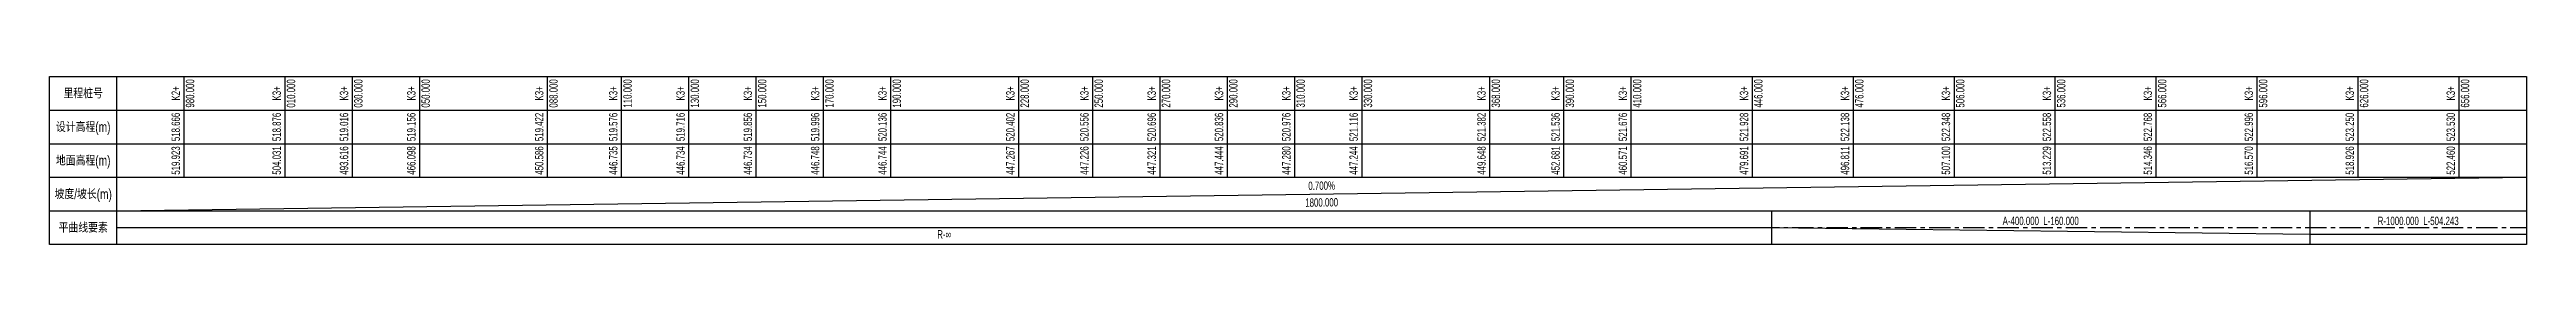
# Model space of a CAD drawing. Header units: millimetres. Extents: x 465729 to 466910, y 3671885 to 3673357.
# Drawn here: x 465907 to 466643, y 3672952 to 3673002 of the extents above; entities that cross this region are included whole.
import ezdxf
from ezdxf.enums import TextEntityAlignment as Align

# ---------------------------------------------------------------- set-up
doc = ezdxf.new("R2010")
doc.units = ezdxf.units.MM
doc.header["$LTSCALE"] = 0.2
doc.linetypes.add('CENTER', pattern=[50.8, 31.75, -6.35, 6.35, -6.35])
doc.layers.add('桥梁图表', color=7, linetype='Continuous')
doc.styles.add('BOM_Font', font='enTxt.shx', dxfattribs={"width": 0.75, "bigfont": 'hzTxt.shx'})

msp = doc.modelspace()

# ---------------------------------------------------------------- texts
at = {"layer": '桥梁图表', "color": 7, "linetype": 'Continuous', "style": 'BOM_Font', "width": 0.7}
for s, p in [('980.000', (465947.4189, 3672997.1118)), ('010.000', (465977.4189, 3672997.1118)), ('030.000', (465997.4189, 3672997.1118)), ('050.000', (466017.4189, 3672997.1118)), ('088.000', (466055.4189, 3672997.1118)), ('110.000', (466077.4189, 3672997.1118)), ('130.000', (466097.4189, 3672997.1118)), ('150.000', (466117.4189, 3672997.1118)), ('170.000', (466137.4189, 3672997.1118)), ('190.000', (466157.4189, 3672997.1118)), ('228.000', (466195.4189, 3672997.1118)), ('250.000', (466217.4189, 3672997.1118)), ('270.000', (466237.4189, 3672997.1118)), ('290.000', (466257.4189, 3672997.1118)), ('310.000', (466277.4189, 3672997.1118)), ('330.000', (466297.4189, 3672997.1118)), ('368.000', (466335.4189, 3672997.1118)), ('390.000', (466357.4189, 3672997.1118)), ('410.000', (466377.4189, 3672997.1118)), ('446.000', (466413.4189, 3672997.1118)), ('476.000', (466443.4189, 3672997.1118)), ('506.000', (466473.4189, 3672997.1118)), ('536.000', (466503.4189, 3672997.1118)), ('566.000', (466533.4189, 3672997.1118)), ('596.000', (466563.4189, 3672997.1118)), ('626.000', (466593.4189, 3672997.1118)), ('656.000', (466623.4189, 3672997.1118))]:
    msp.add_text(s, height=2.5, rotation=90, dxfattribs=at).set_placement(p, align=Align.TOP_CENTER)
at = {"layer": '桥梁图表', "color": 7, "linetype": 'Continuous', "style": 'BOM_Font'}
for s, height, width, p in [('里程桩号', 3, 0.75, (465916.9189, 3672997.1118)), ('设计高程(m)', 3, 0.75, (465916.9189, 3672987.1118)), ('地面高程(m)', 3, 0.75, (465916.9189, 3672977.1118)), ('坡度/坡长(m)', 3, 0.75, (465916.9189, 3672967.1118)), ('平曲线要素', 3, 0.75, (465916.9189, 3672957.1118)), ('A-400.000  L-160.000', 2.5, 0.7, (466498.5813, 3672959.1118)), ('R-1000.000  L-504.243', 2.5, 0.7, (466610.7501, 3672959.1118)), ('R-∞', 2.5, 0.7, (466172.7501, 3672955.1118))]:
    msp.add_text(s, height=height, dxfattribs=dict(at, width=width)).set_placement(p, align=Align.MIDDLE_CENTER)
at = {"layer": '桥梁图表', "color": 7, "linetype": 'Continuous', "style": 'BOM_Font', "width": 0.7}
for s, p in [('K2+', (465946.4189, 3672997.1118)), ('K3+', (465976.4189, 3672997.1118)), ('K3+', (465996.4189, 3672997.1118)), ('K3+', (466016.4189, 3672997.1118)), ('K3+', (466054.4189, 3672997.1118)), ('K3+', (466076.4189, 3672997.1118)), ('K3+', (466096.4189, 3672997.1118)), ('K3+', (466116.4189, 3672997.1118)), ('K3+', (466136.4189, 3672997.1118)), ('K3+', (466156.4189, 3672997.1118)), ('K3+', (466194.4189, 3672997.1118)), ('K3+', (466216.4189, 3672997.1118)), ('K3+', (466236.4189, 3672997.1118)), ('K3+', (466256.4189, 3672997.1118)), ('K3+', (466276.4189, 3672997.1118)), ('K3+', (466296.4189, 3672997.1118)), ('K3+', (466334.4189, 3672997.1118)), ('K3+', (466356.4189, 3672997.1118)), ('K3+', (466376.4189, 3672997.1118)), ('K3+', (466412.4189, 3672997.1118)), ('K3+', (466442.4189, 3672997.1118)), ('K3+', (466472.4189, 3672997.1118)), ('K3+', (466502.4189, 3672997.1118)), ('K3+', (466532.4189, 3672997.1118)), ('K3+', (466562.4189, 3672997.1118)), ('K3+', (466592.4189, 3672997.1118)), ('K3+', (466622.4189, 3672997.1118)), ('518.666', (465946.4189, 3672987.1118)), ('518.876', (465976.4189, 3672987.1118)), ('519.016', (465996.4189, 3672987.1118)), ('519.156', (466016.4189, 3672987.1118)), ('519.422', (466054.4189, 3672987.1118)), ('519.576', (466076.4189, 3672987.1118)), ('519.716', (466096.4189, 3672987.1118)), ('519.856', (466116.4189, 3672987.1118)), ('519.996', (466136.4189, 3672987.1118)), ('520.136', (466156.4189, 3672987.1118)), ('520.402', (466194.4189, 3672987.1118)), ('520.556', (466216.4189, 3672987.1118)), ('520.696', (466236.4189, 3672987.1118)), ('520.836', (466256.4189, 3672987.1118)), ('520.976', (466276.4189, 3672987.1118)), ('521.116', (466296.4189, 3672987.1118)), ('521.382', (466334.4189, 3672987.1118)), ('521.536', (466356.4189, 3672987.1118)), ('521.676', (466376.4189, 3672987.1118)), ('521.928', (466412.4189, 3672987.1118)), ('522.138', (466442.4189, 3672987.1118)), ('522.348', (466472.4189, 3672987.1118)), ('522.558', (466502.4189, 3672987.1118)), ('522.768', (466532.4189, 3672987.1118)), ('522.996', (466562.4189, 3672987.1118)), ('523.250', (466592.4189, 3672987.1118)), ('523.530', (466622.4189, 3672987.1118)), ('519.923', (465946.4189, 3672977.1118)), ('504.031', (465976.4189, 3672977.1118)), ('493.616', (465996.4189, 3672977.1118)), ('466.098', (466016.4189, 3672977.1118)), ('450.586', (466054.4189, 3672977.1118)), ('446.735', (466076.4189, 3672977.1118)), ('446.734', (466096.4189, 3672977.1118)), ('446.734', (466116.4189, 3672977.1118)), ('446.748', (466136.4189, 3672977.1118)), ('446.744', (466156.4189, 3672977.1118)), ('447.267', (466194.4189, 3672977.1118)), ('447.226', (466216.4189, 3672977.1118)), ('447.321', (466236.4189, 3672977.1118)), ('447.444', (466256.4189, 3672977.1118)), ('447.280', (466276.4189, 3672977.1118)), ('447.244', (466296.4189, 3672977.1118)), ('449.648', (466334.4189, 3672977.1118)), ('452.681', (466356.4189, 3672977.1118)), ('460.571', (466376.4189, 3672977.1118)), ('479.691', (466412.4189, 3672977.1118)), ('496.811', (466442.4189, 3672977.1118)), ('507.100', (466472.4189, 3672977.1118)), ('513.229', (466502.4189, 3672977.1118)), ('514.346', (466532.4189, 3672977.1118)), ('516.570', (466562.4189, 3672977.1118)), ('518.926', (466592.4189, 3672977.1118)), ('522.460', (466622.4189, 3672977.1118))]:
    msp.add_text(s, height=2.5, rotation=90, dxfattribs=at).set_placement(p, align=Align.BOTTOM_CENTER)
for s, p in [('1800.000', (466284.9189, 3672964.6118)), ('0.700%', (466284.9189, 3672969.6118))]:
    msp.add_text(s, height=2.5, rotation=0.8001684, dxfattribs=at).set_placement(p, align=Align.MIDDLE_CENTER)

# ---------------------------------------------------------------- linework, layer by layer
at = {"layer": '桥梁图表', "color": 7, "linetype": 'Continuous'}
for p, q in [((465926.9189, 3672952.1118), (465926.9189, 3673002.1118)), ((465946.9189, 3672992.1118), (465946.9189, 3673002.1118)), ((465976.9189, 3672992.1118), (465976.9189, 3673002.1118)), ((465996.9189, 3672992.1118), (465996.9189, 3673002.1118)), ((466016.9189, 3672992.1118), (466016.9189, 3673002.1118)), ((466054.9189, 3672992.1118), (466054.9189, 3673002.1118)), ((466076.9189, 3672992.1118), (466076.9189, 3673002.1118)), ((466096.9189, 3672992.1118), (466096.9189, 3673002.1118)), ((466116.9189, 3672992.1118), (466116.9189, 3673002.1118)), ((466136.9189, 3672992.1118), (466136.9189, 3673002.1118)), ((466156.9189, 3672992.1118), (466156.9189, 3673002.1118)), ((466194.9189, 3672992.1118), (466194.9189, 3673002.1118)), ((466216.9189, 3672992.1118), (466216.9189, 3673002.1118)), ((466236.9189, 3672992.1118), (466236.9189, 3673002.1118)), ((466256.9189, 3672992.1118), (466256.9189, 3673002.1118)), ((466276.9189, 3672992.1118), (466276.9189, 3673002.1118)), ((466296.9189, 3672992.1118), (466296.9189, 3673002.1118)), ((466334.9189, 3672992.1118), (466334.9189, 3673002.1118)), ((466356.9189, 3672992.1118), (466356.9189, 3673002.1118)), ((466376.9189, 3672992.1118), (466376.9189, 3673002.1118)), ((466412.9189, 3672992.1118), (466412.9189, 3673002.1118)), ((466442.9189, 3672992.1118), (466442.9189, 3673002.1118)), ((466472.9189, 3672992.1118), (466472.9189, 3673002.1118)), ((466502.9189, 3672992.1118), (466502.9189, 3673002.1118)), ((466532.9189, 3672992.1118), (466532.9189, 3673002.1118)), ((466562.9189, 3672992.1118), (466562.9189, 3673002.1118)), ((466592.9189, 3672992.1118), (466592.9189, 3673002.1118)), ((466622.9189, 3672992.1118), (466622.9189, 3673002.1118)), ((465906.9189, 3672992.1118), (466642.9189, 3672992.1118)), ((465946.9189, 3672982.1118), (465946.9189, 3672992.1118)), ((465976.9189, 3672982.1118), (465976.9189, 3672992.1118)), ((465996.9189, 3672982.1118), (465996.9189, 3672992.1118)), ((466016.9189, 3672982.1118), (466016.9189, 3672992.1118)), ((466054.9189, 3672982.1118), (466054.9189, 3672992.1118)), ((466076.9189, 3672982.1118), (466076.9189, 3672992.1118)), ((466096.9189, 3672982.1118), (466096.9189, 3672992.1118)), ((466116.9189, 3672982.1118), (466116.9189, 3672992.1118)), ((466136.9189, 3672982.1118), (466136.9189, 3672992.1118)), ((466156.9189, 3672982.1118), (466156.9189, 3672992.1118)), ((466194.9189, 3672982.1118), (466194.9189, 3672992.1118)), ((466216.9189, 3672982.1118), (466216.9189, 3672992.1118)), ((466236.9189, 3672982.1118), (466236.9189, 3672992.1118)), ((466256.9189, 3672982.1118), (466256.9189, 3672992.1118)), ((466276.9189, 3672982.1118), (466276.9189, 3672992.1118)), ((466296.9189, 3672982.1118), (466296.9189, 3672992.1118)), ((466334.9189, 3672982.1118), (466334.9189, 3672992.1118)), ((466356.9189, 3672982.1118), (466356.9189, 3672992.1118)), ((466376.9189, 3672982.1118), (466376.9189, 3672992.1118)), ((466412.9189, 3672982.1118), (466412.9189, 3672992.1118)), ((466442.9189, 3672982.1118), (466442.9189, 3672992.1118)), ((466472.9189, 3672982.1118), (466472.9189, 3672992.1118)), ((466502.9189, 3672982.1118), (466502.9189, 3672992.1118)), ((466532.9189, 3672982.1118), (466532.9189, 3672992.1118)), ((466562.9189, 3672982.1118), (466562.9189, 3672992.1118)), ((466592.9189, 3672982.1118), (466592.9189, 3672992.1118)), ((466622.9189, 3672982.1118), (466622.9189, 3672992.1118)), ((465906.9189, 3672982.1118), (466642.9189, 3672982.1118)), ((465946.9189, 3672972.1118), (465946.9189, 3672982.1118)), ((465976.9189, 3672972.1118), (465976.9189, 3672982.1118)), ((465996.9189, 3672972.1118), (465996.9189, 3672982.1118)), ((466016.9189, 3672972.1118), (466016.9189, 3672982.1118)), ((466054.9189, 3672972.1118), (466054.9189, 3672982.1118)), ((466076.9189, 3672972.1118), (466076.9189, 3672982.1118)), ((466096.9189, 3672972.1118), (466096.9189, 3672982.1118)), ((466116.9189, 3672972.1118), (466116.9189, 3672982.1118)), ((466136.9189, 3672972.1118), (466136.9189, 3672982.1118)), ((466156.9189, 3672972.1118), (466156.9189, 3672982.1118)), ((466194.9189, 3672972.1118), (466194.9189, 3672982.1118)), ((466216.9189, 3672972.1118), (466216.9189, 3672982.1118)), ((466236.9189, 3672972.1118), (466236.9189, 3672982.1118)), ((466256.9189, 3672972.1118), (466256.9189, 3672982.1118)), ((466276.9189, 3672972.1118), (466276.9189, 3672982.1118)), ((466296.9189, 3672972.1118), (466296.9189, 3672982.1118)), ((466334.9189, 3672972.1118), (466334.9189, 3672982.1118)), ((466356.9189, 3672972.1118), (466356.9189, 3672982.1118)), ((466376.9189, 3672972.1118), (466376.9189, 3672982.1118)), ((466412.9189, 3672972.1118), (466412.9189, 3672982.1118)), ((466442.9189, 3672972.1118), (466442.9189, 3672982.1118)), ((466472.9189, 3672972.1118), (466472.9189, 3672982.1118)), ((466502.9189, 3672972.1118), (466502.9189, 3672982.1118)), ((466532.9189, 3672972.1118), (466532.9189, 3672982.1118)), ((466562.9189, 3672972.1118), (466562.9189, 3672982.1118)), ((466592.9189, 3672972.1118), (466592.9189, 3672982.1118)), ((466622.9189, 3672972.1118), (466622.9189, 3672982.1118)), ((465906.9189, 3672972.1118), (466642.9189, 3672972.1118)), ((465926.9189, 3672962.1118), (466642.9189, 3672972.1118)), ((465906.9189, 3672962.1118), (466642.9189, 3672962.1118)), ((465926.9189, 3672957.1118), (466418.5813, 3672957.1118)), ((466418.5813, 3672962.1118), (466418.5813, 3672952.1118)), ((466418.5813, 3672957.1118), (466578.5813, 3672955.1118)), ((466578.5813, 3672962.1118), (466578.5813, 3672952.1118)), ((466578.5813, 3672955.1118), (466642.9189, 3672955.1118))]:
    msp.add_line(p, q, dxfattribs=at)
at = {"layer": '桥梁图表', "color": 8, "linetype": 'CENTER'}
msp.add_line((465926.9189, 3672957.1118), (466642.9189, 3672957.1118), dxfattribs=at)
at = {"layer": '桥梁图表', "color": 3, "linetype": 'Continuous'}
msp.add_lwpolyline([(465906.9189, 3672952.1118), (465906.9189, 3673002.1118), (466642.9189, 3673002.1118), (466642.9189, 3672952.1118)], close=True, dxfattribs=at)

msp.set_redraw_order([(e.dxf.handle, doc.entitydb.next_handle()) for e in msp.query("TEXT MTEXT ATTDEF DIMENSION ARC_DIMENSION")])  # texts and dimensions are drawn at this point

doc.saveas('drawing.dxf')
